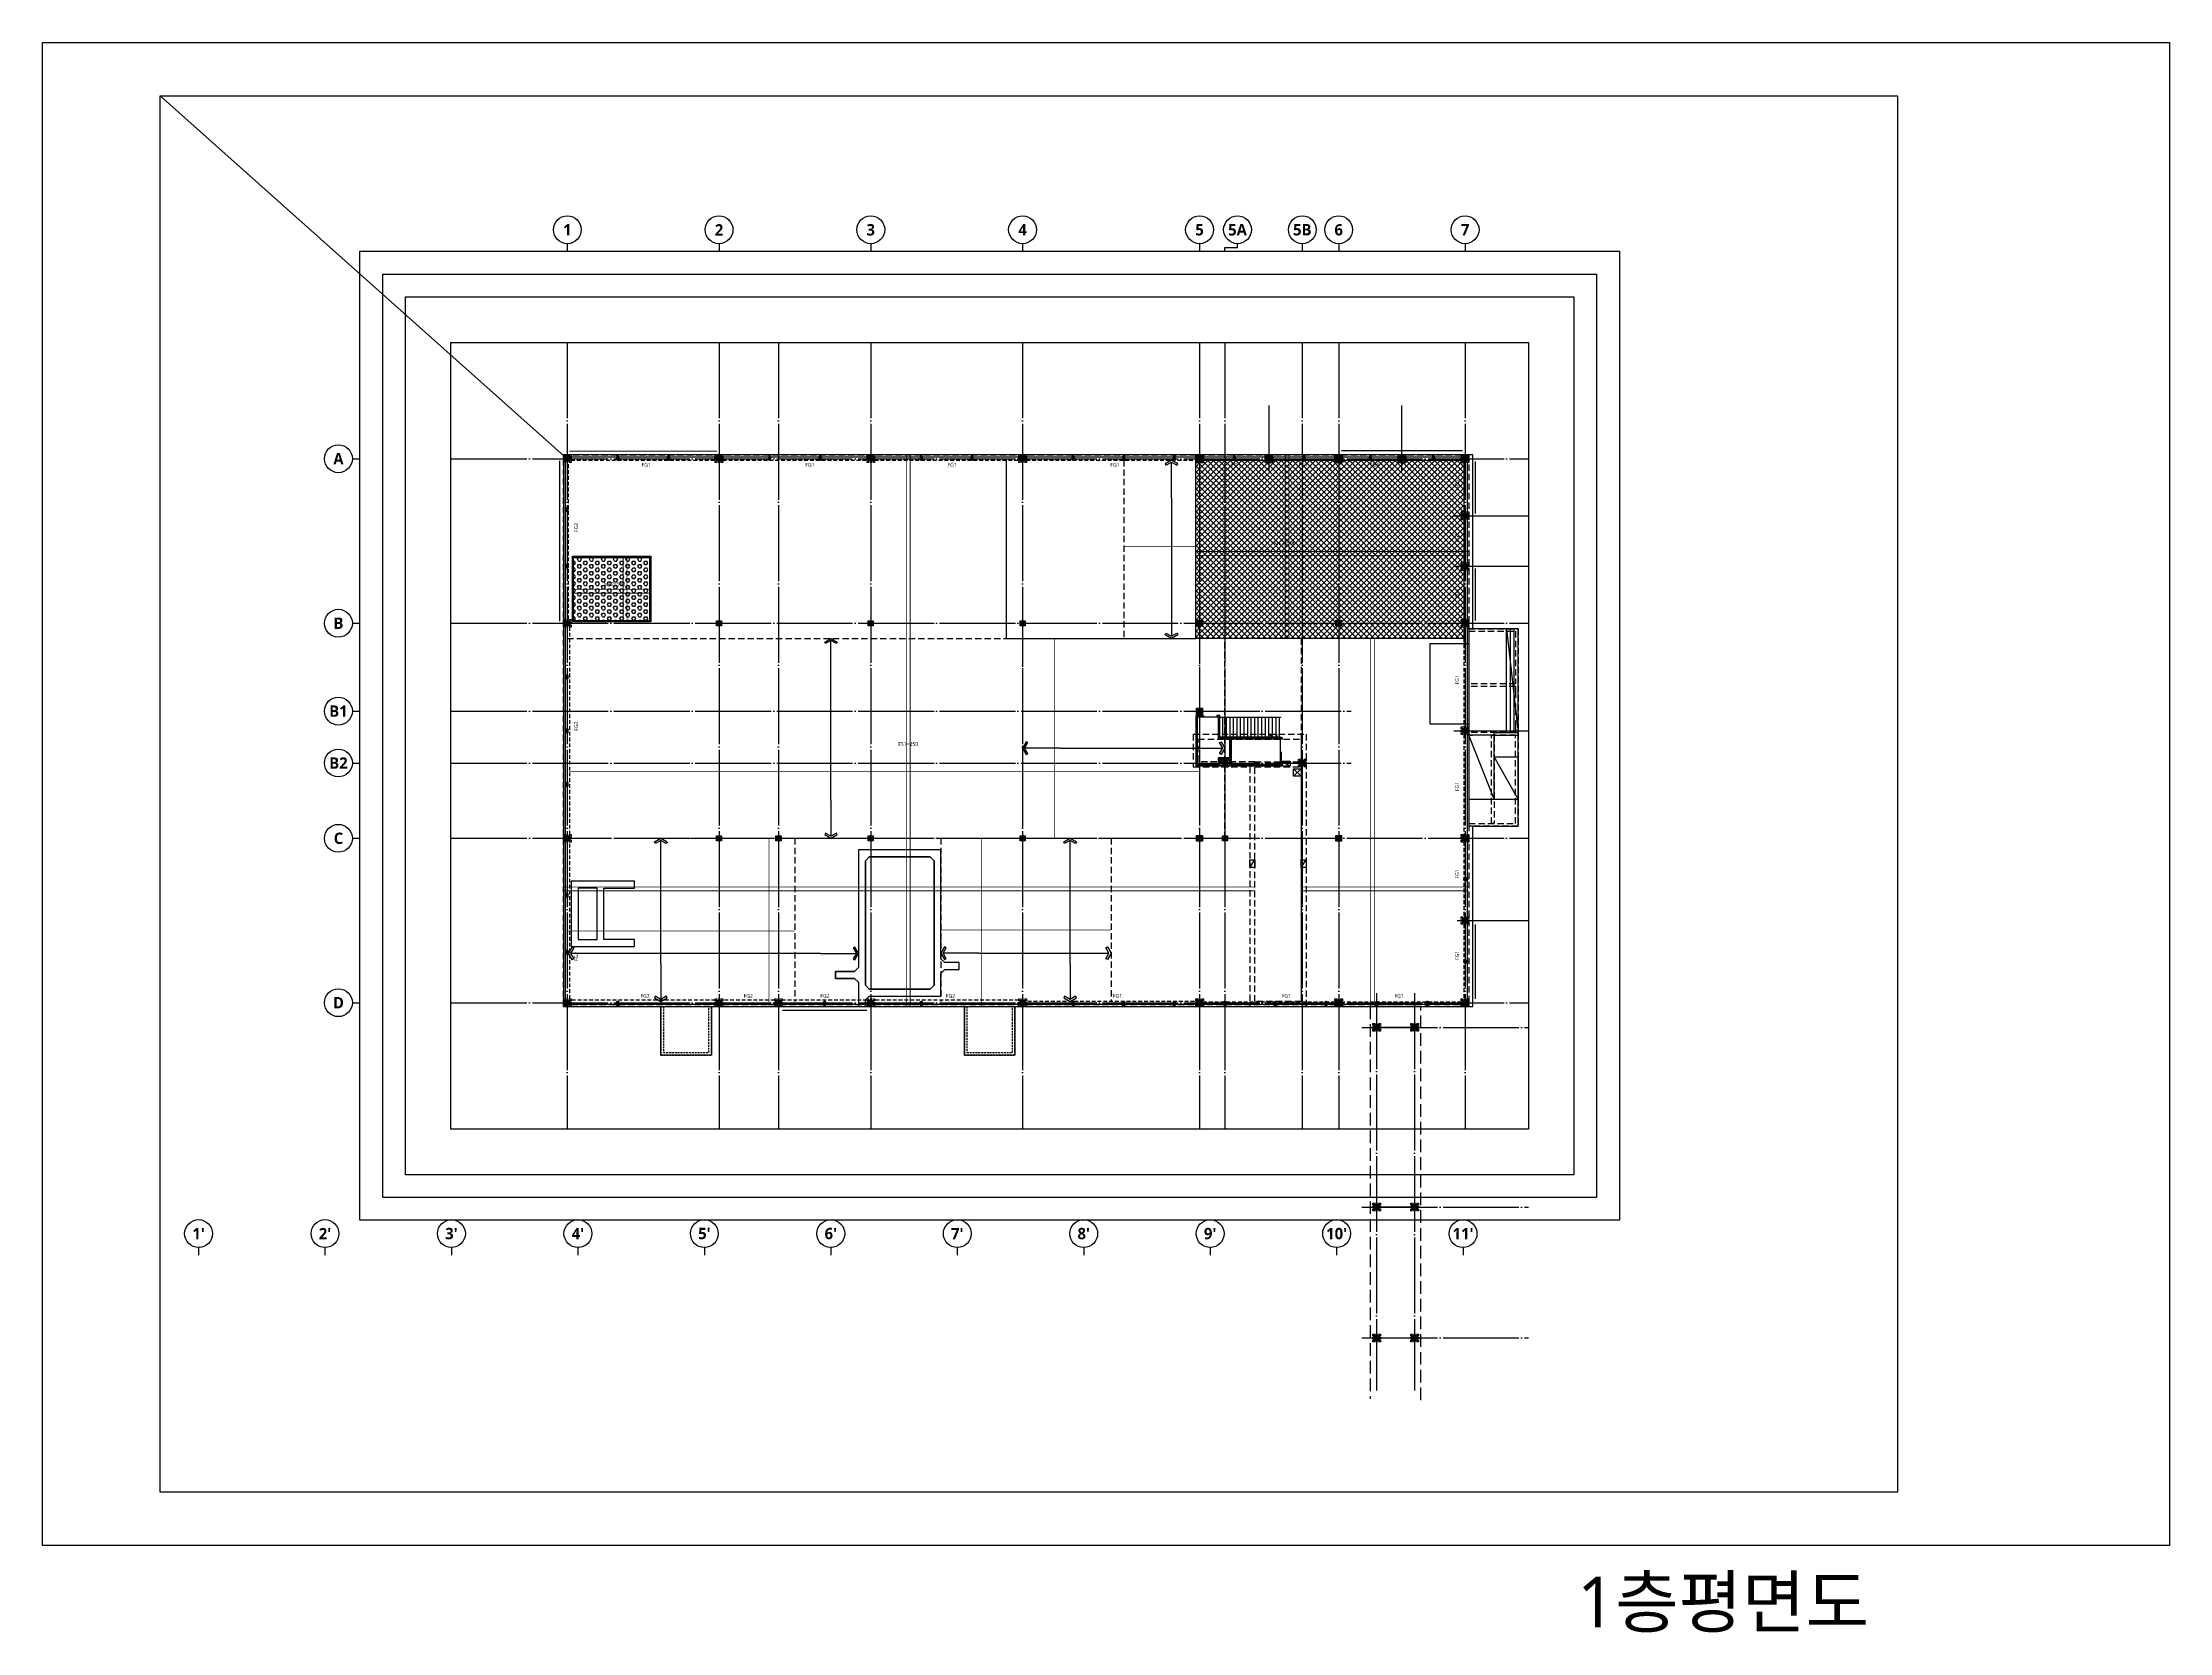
# Model space of a CAD drawing. Header units: millimetres. Extents: x -734060 to 504600, y -7739 to 118800.
# Drawn here: x 0 to 168200, y -6878 to 118800 of the extents above; entities that cross this region are included whole.
import ezdxf
from ezdxf.enums import TextEntityAlignment as Align
from ezdxf.lldxf.tags import DXFTag

# ---------------------------------------------------------------- set-up
doc = ezdxf.new("R2010")
doc.units = ezdxf.units.MM
doc.header["$LTSCALE"] = 200
for name, pattern in [('CEN-GAUN', [32.2, 30, -1, 0.2, -1]), ('CONTINOUS', [0]), ('DASH', [0.35, 0.25, -0.1]), ('H3', [3, 2, -1]), ('HID', [2.3, 1.5, -0.8]), ('HID1-GAUN', [2.25, 1.5, -0.75]), ('HID2-GAUN', [3.75, 2.5, -1.25]), ('HIDDEN', [0.375, 0.25, -0.125]), ('PHANTOM2', [1.25, 0.625, -0.125, 0.125, -0.125, 0.125, -0.125])]:
    doc.linetypes.add(name, pattern=pattern)
doc.layers.get('DEFPOINTS').update_dxf_attribs({"color": 137})
for name, color, linetype in [('0-S-col', 4, 'Continuous'), ('0-TEXT SLAB', 7, 'Continuous'), ('0-기초', 4, 'H3'), ('09GIRDER', 2, 'Continuous'), ('0EJ', 8, 'Continuous'), ('0바닥전기트렌치', 5, 'Continuous'), ('0배근라인', 4, 'HIDDEN'), ('5방수턱', 5, 'Continuous'), ('6SLAB', 6, 'Continuous'), ('AA-SSXM-STRS', 4, 'Continuous'), ('AA-SSXS', 6, 'Continuous'), ('CEN', 1, 'CEN-GAUN'), ('ETC', 8, 'Continuous'), ('G', 3, 'Continuous'), ('GYP. BOARD', 42, 'Continuous'), ('OPEN', 1, 'Continuous'), ('S-COL', 2, 'Continuous'), ('S-STG', 4, 'Continuous'), ('Slab Line', 7, 'Continuous'), ('STEEL BASE', 13, 'Continuous'), ('SYM-LEAD', 6, 'Continuous'), ('WAL', 3, 'Continuous'), ('WALL-D', 3, 'Continuous'), ('Z-하부구조체', 6, 'HIDDEN'), ('브레이싱', 8, 'Continuous')]:
    doc.layers.add(name, color=color, linetype=linetype)
for name, color, linetype, plot in [('0기존동 축열', 137, 'Continuous', False), ('STEEL-CK', 181, 'Continuous', False), ('TEMP', 171, 'Continuous', False)]:
    doc.layers.add(name, color=color, linetype=linetype, plot=plot)
doc.styles.get("Standard").update_dxf_attribs({"font": 'malgun.ttf'})
doc.styles.add('스타일1', font='malgun.ttf')
doc.styles.add('스타일2', font='malgunbd.ttf')
doc.styles.add('울릉도L', font='malgun.ttf')
tags = doc.linetypes.add('DH-HID2', pattern=[1.2, 0.8, -0.4]).pattern_tags.tags
tags[6:7] = [DXFTag(74, 4), DXFTag(75, 0), DXFTag(340, '0'), DXFTag(46, 1.0), DXFTag(50, 0.0), DXFTag(44, 0.0), DXFTag(45, 0.0)]
tags[4:5] = [DXFTag(74, 4), DXFTag(75, 0), DXFTag(340, '0'), DXFTag(46, 1.0), DXFTag(50, 0.0), DXFTag(44, 0.0), DXFTag(45, 0.0)]

# ---------------------------------------------------------------- blocks, each defined once
blk = doc.blocks.new('X-S-PDH')
at = {"layer": 'Z-하부구조체', "color": 251, "ltscale": 3}
for points in [[(-300, 300), (300, 300), (300, -300), (-300, -300)], [(11700, 300), (12300, 300), (12300, -300), (11700, -300)], [(23700, 300), (24300, 300), (24300, -300), (23700, -300)], [(35700, 300), (36300, 300), (36300, -300), (35700, -300)], [(49700, 300), (50300, 300), (50300, -300), (49700, -300)], [(55200, 300), (55800, 300), (55800, -300), (55200, -300)], [(60700, 300), (61300, 300), (61300, -300), (60700, -300)], [(65700, 300), (66300, 300), (66300, -300), (65700, -300)], [(70700, 300), (71300, 300), (71300, -300), (70700, -300)], [(70700, -4200), (71300, -4200), (71300, -4800), (70700, -4800)], [(70700, -8200), (71300, -8200), (71300, -8800), (70700, -8800)], [(-300, -12700), (300, -12700), (300, -13300), (-300, -13300)], [(70700, -12700), (71300, -12700), (71300, -13300), (70700, -13300)], [(70700, -21200), (71300, -21200), (71300, -21800), (70700, -21800)], [(51700, -23750), (52300, -23750), (52300, -24350), (51700, -24350)], [(57825, -23750), (58425, -23750), (58425, -24350), (57825, -24350)], [(-300, -29700), (300, -29700), (300, -30300), (-300, -30300)], [(70700, -29700), (71300, -29700), (71300, -30300), (70700, -30300)], [(70700, -36200), (71300, -36200), (71300, -36800), (70700, -36800)], [(-300, -42700), (300, -42700), (300, -43300), (-300, -43300)], [(11700, -42700), (12300, -42700), (12300, -43300), (11700, -43300)], [(16400, -42700), (17000, -42700), (17000, -43300), (16400, -43300)], [(23700, -42700), (24300, -42700), (24300, -43300), (23700, -43300)], [(35700, -42700), (36300, -42700), (36300, -43300), (35700, -43300)], [(49700, -42700), (50300, -42700), (50300, -43300), (49700, -43300)], [(60700, -42700), (61300, -42700), (61300, -43300), (60700, -43300)], [(70700, -42700), (71300, -42700), (71300, -43300), (70700, -43300)], [(63700, -44650), (64300, -44650), (64300, -45250), (63700, -45250)], [(66700, -44650), (67300, -44650), (67300, -45250), (66700, -45250)], [(63700, -58850), (64300, -58850), (64300, -59450), (63700, -59450)], [(66700, -58850), (67300, -58850), (67300, -59450), (66700, -59450)], [(63700, -69200), (64300, -69200), (64300, -69800), (63700, -69800)], [(66700, -69200), (67300, -69200), (67300, -69800), (66700, -69800)]]:
    blk.add_lwpolyline(points, close=True, dxfattribs=at)
blk = doc.blocks.new('DEF-AXIS')
blk.add_line((0, 600), (0, 0))
blk.add_circle((0, 1700), 1100)
at = {"style": '스타일2'}
blk.add_attdef('X', text='', height=900, dxfattribs=at).set_placement((0, 1700), align=Align.MIDDLE)
blk = doc.blocks.new('sheet-line')
at = {"layer": 'DEFPOINTS'}
blk.add_lwpolyline([(168200, -356400), (0, -356400), (0, -237600), (168200, -237600)], close=True, dxfattribs=at)
blk = doc.blocks.new('def-sym')
at = {"layer": 'DEFPOINTS'}
blk.add_lwpolyline([(52000, 16400), (52000, 16700), (53000, 16700), (53000, 17000)], dxfattribs=at)
blk.add_circle((53000, 18100), 1100, dxfattribs=at)
for p, values in [((0, 16400), {'X': '1'}), ((12000, 16400), {'X': '2'}), ((24000, 16400), {'X': '3'}), ((36000, 16400), {'X': '4'}), ((50000, 16400), {'X': '5'}), ((58125, 16400), {'X': '5B'}), ((61000, 16400), {'X': '6'}), ((71000, 16400), {'X': '7'})]:
    blk.add_blockref('DEF-AXIS', p, dxfattribs=at).add_auto_attribs(values)
ref = blk.add_blockref('DEF-AXIS', (-16400, 0), dxfattribs=dict(at, rotation=90))
ref.add_attrib('X', 'A', dxfattribs={"layer": '0', "height": 900, "style": '스타일2'}).set_placement((-18100, 0), align=Align.MIDDLE)
ref = blk.add_blockref('DEF-AXIS', (-16400, -13000), dxfattribs=dict(at, rotation=90))
ref.add_attrib('X', 'B', dxfattribs={"layer": '0', "height": 900, "style": '스타일2'}).set_placement((-18100, -13000), align=Align.MIDDLE)
ref = blk.add_blockref('DEF-AXIS', (-16400, -19950), dxfattribs=dict(at, rotation=90))
ref.add_attrib('X', 'B1', dxfattribs={"layer": '0', "height": 900, "style": '스타일2'}).set_placement((-18100, -19950), align=Align.MIDDLE)
ref = blk.add_blockref('DEF-AXIS', (-16400, -24050), dxfattribs=dict(at, rotation=90))
ref.add_attrib('X', 'B2', dxfattribs={"layer": '0', "height": 900, "style": '스타일2'}).set_placement((-18100, -24050), align=Align.MIDDLE)
ref = blk.add_blockref('DEF-AXIS', (-16400, -30000), dxfattribs=dict(at, rotation=90))
ref.add_attrib('X', 'C', dxfattribs={"layer": '0', "height": 900, "style": '스타일2'}).set_placement((-18100, -30000), align=Align.MIDDLE)
ref = blk.add_blockref('DEF-AXIS', (-16400, -43000), dxfattribs=dict(at, rotation=90))
ref.add_attrib('X', 'D', dxfattribs={"layer": '0', "height": 900, "style": '스타일2'}).set_placement((-18100, -43000), align=Align.MIDDLE)
at = {"layer": 'DEFPOINTS', "style": '스타일2'}
blk.add_text('5A', height=900, dxfattribs=at).set_placement((53000, 18100), align=Align.MIDDLE_CENTER)
blk = doc.blocks.new('S-SC13')
at = {"layer": '09GIRDER'}
blk.add_lwpolyline([(-150, -150), (-150, -135), (-23, -135, 0.4142136), (-5, -117), (-5, 117, 0.4142136), (-23, 135), (-150, 135), (-150, 150), (150, 150), (150, 135), (23, 135, 0.4142136), (5, 117), (5, -117, 0.4142136), (23, -135), (150, -135), (150, -150)], format="xyb", close=True, dxfattribs=at)
at = {"layer": 'DEFPOINTS'}
blk.add_line((-150, -150), (150, 150), dxfattribs=at)
blk.add_lwpolyline([(-150, 150), (150, 150), (150, -150), (-150, -150)], close=True, dxfattribs=at)
at = {"layer": 'STEEL BASE'}
for points in [[(-200, 200), (200, 200), (200, -200), (-200, -200)], [(-150, 6), (-5, 6), (-5, -6), (-150, -6)], [(5, 6), (150, 6), (150, -6), (5, -6)]]:
    blk.add_lwpolyline(points, close=True, dxfattribs=at)
for centre in [(-110, 70), (110, 70), (-110, -70), (110, -70)]:
    blk.add_circle(centre, 11, dxfattribs=at)
at = {"layer": 'DEFPOINTS', "style": '스타일1'}
blk.add_text('SC13', height=35, rotation=45, dxfattribs=at).set_placement((-109, -83))
blk.add_text('H-300X300X10X15', height=30, rotation=45, dxfattribs=at).set_placement((19, -23), align=Align.MIDDLE_CENTER)
blk = doc.blocks.new('S-SC12')
at = {"layer": '09GIRDER'}
blk.add_lwpolyline([(-150, -150), (-150, -135), (-23, -135, 0.4142136), (-5, -117), (-5, 117, 0.4142136), (-23, 135), (-150, 135), (-150, 150), (150, 150), (150, 135), (23, 135, 0.4142136), (5, 117), (5, -117, 0.4142136), (23, -135), (150, -135), (150, -150)], format="xyb", close=True, dxfattribs=at)
at = {"layer": 'DEFPOINTS'}
blk.add_line((-150, -150), (150, 150), dxfattribs=at)
blk.add_lwpolyline([(-150, 150), (150, 150), (150, -150), (-150, -150)], close=True, dxfattribs=at)
at = {"layer": 'STEEL BASE'}
for points in [[(-200, 200), (200, 200), (200, -200), (-200, -200)], [(-150, 6), (-5, 6), (-5, -6), (-150, -6)], [(5, 6), (150, 6), (150, -6), (5, -6)]]:
    blk.add_lwpolyline(points, close=True, dxfattribs=at)
for centre in [(-110, 70), (110, 70), (-110, -70), (110, -70)]:
    blk.add_circle(centre, 11, dxfattribs=at)
at = {"layer": 'DEFPOINTS', "style": '스타일1'}
blk.add_text('SC12', height=35, rotation=45, dxfattribs=at).set_placement((-109, -83))
blk.add_text('H-300X300X10X15', height=30, rotation=45, dxfattribs=at).set_placement((19, -23), align=Align.MIDDLE_CENTER)
blk = doc.blocks.new('S-SC3A')
at = {"layer": '09GIRDER'}
blk.add_lwpolyline([(-150, -150), (-150, -135), (-23, -135, 0.4142136), (-5, -117), (-5, 117, 0.4142136), (-23, 135), (-150, 135), (-150, 150), (150, 150), (150, 135), (23, 135, 0.4142136), (5, 117), (5, -117, 0.4142136), (23, -135), (150, -135), (150, -150)], format="xyb", close=True, dxfattribs=at)
at = {"layer": 'DEFPOINTS'}
blk.add_line((-150, -150), (150, 150), dxfattribs=at)
blk.add_lwpolyline([(-150, 150), (150, 150), (150, -150), (-150, -150)], close=True, dxfattribs=at)
at = {"layer": 'STEEL BASE'}
for points in [[(-200, 200), (200, 200), (200, -200), (-200, -200)], [(-150, 6), (-5, 6), (-5, -6), (-150, -6)], [(5, 6), (150, 6), (150, -6), (5, -6)]]:
    blk.add_lwpolyline(points, close=True, dxfattribs=at)
for centre in [(-110, 70), (110, 70), (-110, -70), (110, -70)]:
    blk.add_circle(centre, 11, dxfattribs=at)
at = {"layer": 'DEFPOINTS', "style": '스타일1'}
blk.add_text('H-300X300X10X15', height=35, rotation=45, dxfattribs=at).set_placement((19, -23), align=Align.MIDDLE_CENTER)
blk.add_text('SC3A', height=35, rotation=45, dxfattribs=at).set_placement((-109, -83))
blk = doc.blocks.new('S-SC3')
at = {"layer": '09GIRDER'}
blk.add_lwpolyline([(-200, -200), (-200, -179), (-28, -179, 0.4142136), (-6, -157), (-6, 157, 0.4142136), (-28, 179), (-200, 179), (-200, 200), (200, 200), (200, 179), (28, 179, 0.4142136), (6, 157), (6, -157, 0.4142136), (28, -179), (200, -179), (200, -200)], format="xyb", close=True, dxfattribs=at)
at = {"layer": 'DEFPOINTS'}
blk.add_line((-200, -200), (200, 200), dxfattribs=at)
blk.add_lwpolyline([(-200, 200), (200, 200), (200, -200), (-200, -200)], close=True, dxfattribs=at)
at = {"layer": 'STEEL BASE'}
for points in [[(-230, 230), (230, 230), (230, -230), (-230, -230)], [(-200, 10), (-6, 10), (-6, -10), (-200, -10)], [(6, 10), (200, 10), (200, -10), (6, -10)]]:
    blk.add_lwpolyline(points, close=True, dxfattribs=at)
for centre in [(-130, 94), (130, 94), (-130, -94), (130, -94)]:
    blk.add_circle(centre, 13.5, dxfattribs=at)
at = {"layer": 'DEFPOINTS', "style": '스타일1'}
for s, p in [('H-400X400X13X21', (43, -10)), ('SC3', (-44, 22))]:
    blk.add_text(s, height=35, rotation=45, dxfattribs=at).set_placement(p, align=Align.MIDDLE_CENTER)
blk = doc.blocks.new('S-SC21')
at = {"layer": '0-S-col'}
blk.add_lwpolyline([(-175, -175), (175, -175), (175, -156), (25, -156, -0.4142136), (6, -137), (6, 137, -0.4142136), (25, 156), (175, 156), (175, 175), (-175, 175), (-175, 156), (-25, 156, -0.4142136), (-6, 137), (-6, -137, -0.4142136), (-25, -156), (-175, -156)], format="xyb", close=True, dxfattribs=at)
at = {"layer": 'DEFPOINTS'}
blk.add_line((-175, -175), (175, 175), dxfattribs=at)
for points in [[(-200, 200), (200, 200), (200, -200), (-200, -200)], [(-175, 175), (175, 175), (175, -175), (-175, -175)]]:
    blk.add_lwpolyline(points, close=True, dxfattribs=at)
at = {"layer": 'STEEL BASE'}
for points in [[(-225, 225), (225, 225), (225, -225), (-225, -225)], [(-175, 9), (-6, 9), (-6, -10), (-175, -10)], [(6, 9), (175, 9), (175, -10), (6, -10)]]:
    blk.add_lwpolyline(points, close=True, dxfattribs=at)
for centre in [(-125, 83), (125, 83), (-125, -83), (125, -83)]:
    blk.add_circle(centre, 12, dxfattribs=at)
at = {"layer": 'DEFPOINTS', "style": '스타일1'}
for s, p in [('S-SC21', (-107, -94)), ('350X350X12X19', (-80, -143))]:
    blk.add_text(s, height=35, rotation=45, dxfattribs=at).set_placement(p)
blk = doc.blocks.new('S-SC2')
at = {"layer": '09GIRDER'}
blk.add_lwpolyline([(-200, -200), (-200, -179), (-28, -179, 0.4142136), (-6, -157), (-6, 157, 0.4142136), (-28, 179), (-200, 179), (-200, 200), (200, 200), (200, 179), (28, 179, 0.4142136), (6, 157), (6, -157, 0.4142136), (28, -179), (200, -179), (200, -200)], format="xyb", close=True, dxfattribs=at)
at = {"layer": 'DEFPOINTS'}
blk.add_line((-200, -200), (200, 200), dxfattribs=at)
blk.add_lwpolyline([(-200, 200), (200, 200), (200, -200), (-200, -200)], close=True, dxfattribs=at)
at = {"layer": 'STEEL BASE'}
for points in [[(-230, 230), (230, 230), (230, -230), (-230, -230)], [(-200, 10), (-6, 10), (-6, -10), (-200, -10)], [(6, 10), (200, 10), (200, -10), (6, -10)]]:
    blk.add_lwpolyline(points, close=True, dxfattribs=at)
for centre in [(-130, 94), (130, 94), (-130, -94), (130, -94)]:
    blk.add_circle(centre, 13.5, dxfattribs=at)
at = {"layer": 'DEFPOINTS', "style": '스타일1'}
for s, p in [('H-400X400X13X21', (43, -10)), ('SC2', (-44, 22))]:
    blk.add_text(s, height=35, rotation=45, dxfattribs=at).set_placement(p, align=Align.MIDDLE_CENTER)
blk = doc.blocks.new('S-SC11')
at = {"layer": '09GIRDER'}
blk.add_lwpolyline([(-150, -150), (-150, -135), (-23, -135, 0.4142136), (-5, -117), (-5, 117, 0.4142136), (-23, 135), (-150, 135), (-150, 150), (150, 150), (150, 135), (23, 135, 0.4142136), (5, 117), (5, -117, 0.4142136), (23, -135), (150, -135), (150, -150)], format="xyb", close=True, dxfattribs=at)
at = {"layer": 'DEFPOINTS'}
blk.add_line((-150, -150), (150, 150), dxfattribs=at)
blk.add_lwpolyline([(-150, 150), (150, 150), (150, -150), (-150, -150)], close=True, dxfattribs=at)
at = {"layer": 'STEEL BASE'}
for points in [[(-200, 200), (200, 200), (200, -200), (-200, -200)], [(-150, 6), (-5, 6), (-5, -6), (-150, -6)], [(5, 6), (150, 6), (150, -6), (5, -6)]]:
    blk.add_lwpolyline(points, close=True, dxfattribs=at)
for centre in [(-110, 70), (110, 70), (-110, -70), (110, -70)]:
    blk.add_circle(centre, 11, dxfattribs=at)
at = {"layer": 'DEFPOINTS', "style": '스타일1'}
blk.add_text('SC11', height=35, rotation=45, dxfattribs=at).set_placement((-109, -83))
blk.add_text('H-300X300X10X15', height=30, rotation=45, dxfattribs=at).set_placement((19, -23), align=Align.MIDDLE_CENTER)
blk = doc.blocks.new('S-SC1')
at = {"layer": '09GIRDER'}
blk.add_lwpolyline([(-200, -200), (-200, -179), (-28, -179, 0.4142136), (-6, -157), (-6, 157, 0.4142136), (-28, 179), (-200, 179), (-200, 200), (200, 200), (200, 179), (28, 179, 0.4142136), (6, 157), (6, -157, 0.4142136), (28, -179), (200, -179), (200, -200)], format="xyb", close=True, dxfattribs=at)
at = {"layer": 'DEFPOINTS'}
blk.add_line((-200, -200), (200, 200), dxfattribs=at)
blk.add_lwpolyline([(-200, 200), (200, 200), (200, -200), (-200, -200)], close=True, dxfattribs=at)
at = {"layer": 'STEEL BASE'}
for points in [[(-230, 230), (230, 230), (230, -230), (-230, -230)], [(-200, 10), (-6, 10), (-6, -10), (-200, -10)], [(6, 10), (200, 10), (200, -10), (6, -10)]]:
    blk.add_lwpolyline(points, close=True, dxfattribs=at)
for centre in [(-130, 94), (130, 94), (-130, -94), (130, -94)]:
    blk.add_circle(centre, 13.5, dxfattribs=at)
at = {"layer": 'DEFPOINTS', "style": '스타일1'}
for s, p in [('H-400X400X13X21', (43, -10)), ('SC1', (-44, 22))]:
    blk.add_text(s, height=35, rotation=45, dxfattribs=at).set_placement(p, align=Align.MIDDLE_CENTER)
blk = doc.blocks.new('S-SSC1')
at = {"layer": '09GIRDER'}
blk.add_lwpolyline([(-150, -150), (-150, -135), (-23, -135, 0.4142136), (-5, -117), (-5, 117, 0.4142136), (-23, 135), (-150, 135), (-150, 150), (150, 150), (150, 135), (23, 135, 0.4142136), (5, 117), (5, -117, 0.4142136), (23, -135), (150, -135), (150, -150)], format="xyb", close=True, dxfattribs=at)
at = {"layer": 'DEFPOINTS'}
blk.add_line((-150, -150), (150, 150), dxfattribs=at)
blk.add_lwpolyline([(-150, 150), (150, 150), (150, -150), (-150, -150)], close=True, dxfattribs=at)
at = {"layer": 'STEEL BASE'}
for points in [[(-200, 200), (200, 200), (200, -200), (-200, -200)], [(-150, 6), (-5, 6), (-5, -6), (-150, -6)], [(5, 6), (150, 6), (150, -6), (5, -6)]]:
    blk.add_lwpolyline(points, close=True, dxfattribs=at)
for centre in [(-110, 70), (110, 70), (-110, -70), (110, -70)]:
    blk.add_circle(centre, 11, dxfattribs=at)
at = {"layer": 'DEFPOINTS', "style": '스타일1'}
blk.add_text('SSC1', height=35, rotation=45, dxfattribs=at).set_placement((-109, -83))
blk.add_text('H-300X300X10X15', height=30, rotation=45, dxfattribs=at).set_placement((19, -23), align=Align.MIDDLE_CENTER)
blk = doc.blocks.new('S-SC11A')
at = {"layer": '09GIRDER'}
blk.add_lwpolyline([(-150, -150), (-150, -135), (-23, -135, 0.4142136), (-5, -117), (-5, 117, 0.4142136), (-23, 135), (-150, 135), (-150, 150), (150, 150), (150, 135), (23, 135, 0.4142136), (5, 117), (5, -117, 0.4142136), (23, -135), (150, -135), (150, -150)], format="xyb", close=True, dxfattribs=at)
at = {"layer": 'DEFPOINTS'}
blk.add_line((-150, -150), (150, 150), dxfattribs=at)
blk.add_lwpolyline([(-150, 150), (150, 150), (150, -150), (-150, -150)], close=True, dxfattribs=at)
at = {"layer": 'STEEL BASE'}
for points in [[(-200, 200), (200, 200), (200, -200), (-200, -200)], [(-150, 6), (-5, 6), (-5, -6), (-150, -6)], [(5, 6), (150, 6), (150, -6), (5, -6)]]:
    blk.add_lwpolyline(points, close=True, dxfattribs=at)
for centre in [(-110, 70), (110, 70), (-110, -70), (110, -70)]:
    blk.add_circle(centre, 11, dxfattribs=at)
at = {"layer": 'DEFPOINTS', "style": '스타일1'}
blk.add_text('SC11A', height=35, rotation=45, dxfattribs=at).set_placement((-109, -83))
blk.add_text('H-300X300X10X15', height=30, rotation=45, dxfattribs=at).set_placement((19, -23), align=Align.MIDDLE_CENTER)
blk = doc.blocks.new('S-WC1')
at = {"layer": 'DEFPOINTS'}
for p, q in [((110, 0), (-110, 0)), ((0, 205), (0, -199))]:
    blk.add_line(p, q, dxfattribs=at)
at = {"layer": 'STEEL BASE'}
blk.add_lwpolyline([(100, 130), (-100, 130), (-100, -130), (100, -130)], close=True, dxfattribs=at)
for centre in [(-50, 0), (50, 0)]:
    blk.add_circle(centre, 12, dxfattribs=at)
at = {"layer": 'WAL'}
blk.add_lwpolyline([(50, -100), (50, -91), (16, -91, -0.4142136), (3, -78), (3, 78, -0.4142136), (16, 91), (50, 91), (50, 100), (-50, 100), (-50, 91), (-16, 91, -0.4142136), (-3, 78), (-3, -78, -0.4142136), (-16, -91), (-50, -91), (-50, -100)], format="xyb", close=True, dxfattribs=at)
at = {"layer": 'TEMP', "style": '스타일1'}
blk.add_text('WC1', height=35, rotation=90, dxfattribs=at).set_placement((-60, 26))
blk = doc.blocks.new('S-SC2A')
at = {"layer": '09GIRDER'}
blk.add_lwpolyline([(-202, -203), (-202, -179), (-30, -179, 0.4142136), (-8, -157), (-8, 157, 0.4142136), (-30, 179), (-202, 179), (-202, 203), (202, 203), (202, 179), (30, 179, 0.4142136), (8, 157), (8, -157, 0.4142136), (30, -179), (202, -179), (202, -203)], format="xyb", close=True, dxfattribs=at)
at = {"layer": 'DEFPOINTS'}
blk.add_line((-202, -203), (202, 203), dxfattribs=at)
blk.add_lwpolyline([(-202, 203), (202, 203), (202, -203), (-202, -203)], close=True, dxfattribs=at)
at = {"layer": 'STEEL BASE'}
for points in [[(-230, 230), (230, 230), (230, -230), (-230, -230)], [(-202, 10), (-8, 10), (-8, -10), (-202, -10)], [(8, 10), (202, 10), (202, -10), (8, -10)]]:
    blk.add_lwpolyline(points, close=True, dxfattribs=at)
for centre in [(-130, 94), (130, 94), (-130, -94), (130, -94)]:
    blk.add_circle(centre, 13.5, dxfattribs=at)
at = {"layer": 'DEFPOINTS', "style": '스타일1'}
for s, p in [('H-406X403X16X24', (16, -33)), ('SC2A', (-44, 22))]:
    blk.add_text(s, height=35, rotation=45, dxfattribs=at).set_placement(p, align=Align.MIDDLE_CENTER)
blk = doc.blocks.new('S-SC12A')
at = {"layer": '09GIRDER'}
blk.add_lwpolyline([(-150, -150), (-150, -135), (-23, -135, 0.4142136), (-5, -117), (-5, 117, 0.4142136), (-23, 135), (-150, 135), (-150, 150), (150, 150), (150, 135), (23, 135, 0.4142136), (5, 117), (5, -117, 0.4142136), (23, -135), (150, -135), (150, -150)], format="xyb", close=True, dxfattribs=at)
at = {"layer": 'DEFPOINTS'}
blk.add_line((-150, -150), (150, 150), dxfattribs=at)
blk.add_lwpolyline([(-150, 150), (150, 150), (150, -150), (-150, -150)], close=True, dxfattribs=at)
at = {"layer": 'STEEL BASE'}
for points in [[(-200, 200), (200, 200), (200, -200), (-200, -200)], [(-150, 6), (-5, 6), (-5, -6), (-150, -6)], [(5, 6), (150, 6), (150, -6), (5, -6)]]:
    blk.add_lwpolyline(points, close=True, dxfattribs=at)
for centre in [(-110, 70), (110, 70), (-110, -70), (110, -70)]:
    blk.add_circle(centre, 11, dxfattribs=at)
at = {"layer": 'DEFPOINTS', "style": '스타일1'}
blk.add_text('SC12A', height=35, rotation=45, dxfattribs=at).set_placement((-109, -83))
blk.add_text('H-300X300X10X15', height=30, rotation=45, dxfattribs=at).set_placement((19, -23), align=Align.MIDDLE_CENTER)
blk = doc.blocks.new('S-SC2B')
at = {"layer": '09GIRDER'}
blk.add_lwpolyline([(-150, -150), (-150, -135), (-23, -135, 0.4142136), (-5, -117), (-5, 117, 0.4142136), (-23, 135), (-150, 135), (-150, 150), (150, 150), (150, 135), (23, 135, 0.4142136), (5, 117), (5, -117, 0.4142136), (23, -135), (150, -135), (150, -150)], format="xyb", close=True, dxfattribs=at)
at = {"layer": 'DEFPOINTS'}
blk.add_line((-150, -150), (150, 150), dxfattribs=at)
blk.add_lwpolyline([(-150, 150), (150, 150), (150, -150), (-150, -150)], close=True, dxfattribs=at)
at = {"layer": 'STEEL BASE'}
for points in [[(-200, 200), (200, 200), (200, -200), (-200, -200)], [(-150, 6), (-5, 6), (-5, -6), (-150, -6)], [(5, 6), (150, 6), (150, -6), (5, -6)]]:
    blk.add_lwpolyline(points, close=True, dxfattribs=at)
for centre in [(-110, 70), (110, 70), (-110, -70), (110, -70)]:
    blk.add_circle(centre, 11, dxfattribs=at)
at = {"layer": 'DEFPOINTS', "style": '스타일1'}
blk.add_text('H-300X300X10X15', height=35, rotation=45, dxfattribs=at).set_placement((19, -23), align=Align.MIDDLE_CENTER)
blk.add_text('SC2B', height=35, rotation=45, dxfattribs=at).set_placement((-109, -83))
blk = doc.blocks.new('S-SC1A')
at = {"layer": '09GIRDER'}
blk.add_lwpolyline([(-202, -179), (-31, -179, 0.4142136), (-9, -157), (-9, 157, 0.4142136), (-31, 179), (-202, 179), (-202, 207), (202, 207), (202, 179), (31, 179, 0.4142136), (9, 157), (9, -157, 0.4142136), (31, -179), (202, -179), (202, -207), (-202, -207)], format="xyb", close=True, dxfattribs=at)
at = {"layer": 'DEFPOINTS'}
blk.add_line((-200, -200), (200, 200), dxfattribs=at)
blk.add_lwpolyline([(-202, 207), (202, 207), (202, -207), (-202, -207)], close=True, dxfattribs=at)
at = {"layer": 'STEEL BASE'}
for points in [[(-230, 230), (230, 230), (230, -230), (-230, -230)], [(-202, 10), (-9, 10), (-9, -10), (-202, -10)], [(9, 10), (202, 10), (202, -10), (9, -10)]]:
    blk.add_lwpolyline(points, close=True, dxfattribs=at)
for centre in [(-130, 94), (130, 94), (-130, -94), (130, -94)]:
    blk.add_circle(centre, 13.5, dxfattribs=at)
at = {"layer": 'DEFPOINTS', "style": '스타일1'}
for s, p in [('H-414X405X18X28', (21, -17)), ('SC1A', (-44, 22))]:
    blk.add_text(s, height=35, rotation=45, dxfattribs=at).set_placement(p, align=Align.MIDDLE_CENTER)
blk = doc.blocks.new('S-SC12B')
at = {"layer": '09GIRDER'}
blk.add_lwpolyline([(-150, -150), (-150, -135), (-23, -135, 0.4142136), (-5, -117), (-5, 117, 0.4142136), (-23, 135), (-150, 135), (-150, 150), (150, 150), (150, 135), (23, 135, 0.4142136), (5, 117), (5, -117, 0.4142136), (23, -135), (150, -135), (150, -150)], format="xyb", close=True, dxfattribs=at)
at = {"layer": 'DEFPOINTS'}
blk.add_line((-150, -150), (150, 150), dxfattribs=at)
blk.add_lwpolyline([(-150, 150), (150, 150), (150, -150), (-150, -150)], close=True, dxfattribs=at)
at = {"layer": 'STEEL BASE'}
for points in [[(-200, 200), (200, 200), (200, -200), (-200, -200)], [(-150, 6), (-5, 6), (-5, -6), (-150, -6)], [(5, 6), (150, 6), (150, -6), (5, -6)]]:
    blk.add_lwpolyline(points, close=True, dxfattribs=at)
for centre in [(-110, 70), (110, 70), (-110, -70), (110, -70)]:
    blk.add_circle(centre, 11, dxfattribs=at)
at = {"layer": 'DEFPOINTS', "style": '스타일1'}
blk.add_text('SC12B', height=35, rotation=45, dxfattribs=at).set_placement((-109, -83))
blk.add_text('H-300X300X10X15', height=30, rotation=45, dxfattribs=at).set_placement((19, -23), align=Align.MIDDLE_CENTER)
blk = doc.blocks.new('*U49')
for p, q in [((59, 185), (0, 185)), ((59, 9), (0, 9)), ((72, 172), (72, 22)), ((78, 172), (78, 22)), ((91, 185), (150, 185)), ((91, 9), (150, 9))]:
    blk.add_line(p, q)
for points in [[(150, 185), (150, 194), (0, 194), (0, 185)], [(0, 9), (0, 0), (150, 0), (150, 9)]]:
    blk.add_lwpolyline(points)
for centre, start, end in [((59, 172), 0, 90), ((59, 22), 270, 0), ((91, 172), 90, 180), ((91, 22), 180, 270)]:
    blk.add_arc(centre, 13, start, end)
blk = doc.blocks.new('S-WC2')
at = {"layer": 'DEFPOINTS'}
for p, q in [((140, 0), (-140, 0)), ((0, 130), (0, -130))]:
    blk.add_line(p, q, dxfattribs=at)
at = {"layer": 'STEEL BASE'}
blk.add_lwpolyline([(130, 130), (-130, 130), (-130, -130), (130, -130)], close=True, dxfattribs=at)
for centre in [(-80, 0), (80, 0)]:
    blk.add_circle(centre, 12, dxfattribs=at)
at = {"layer": 'WAL', "rotation": 180}
blk.add_blockref('*U49', (75, 97), dxfattribs=at)
at = {"layer": 'TEMP', "style": '스타일1'}
blk.add_text('WC2', height=35, rotation=90, dxfattribs=at).set_placement((-89, 17))
blk = doc.blocks.new('x-stu-1Fcol')
at = {"layer": 'CEN', "linetype": 'CONTINOUS'}
for p, q in [((55500, 147), (55500, -153)), ((52000, -19870), (52000, -30430)), ((70853, -36500), (71153, -36500))]:
    blk.add_line(p, q, dxfattribs=at)
at = {"rotation": 270}
for name, p in [('S-SC13', (0, 0)), ('S-SC12B', (12000, 0)), ('S-WC2', (-53, -4000)), ('S-SC3A', (71000, -4500)), ('S-WC2', (-53, -8500)), ('S-SC3A', (71000, -8500)), ('S-SC13', (0, -13000)), ('S-SC3', (71000, -13000)), ('S-WC2', (-53, -17250)), ('S-WC2', (-53, -21500)), ('S-SC3A', (71000, -21500)), ('S-WC2', (-53, -25750)), ('S-SC3', (71000, -30000)), ('S-WC1', (71050, -33250)), ('S-WC2', (-53, -34500)), ('S-SC3A', (71000, -36500)), ('S-WC2', (-53, -39000)), ('S-WC1', (71050, -39750))]:
    blk.add_blockref(name, p, dxfattribs=at)
for name, p in [('S-WC1', (4000, 50)), ('S-WC1', (8000, 50)), ('S-WC1', (16000, 50)), ('S-WC1', (20000, 50)), ('S-SC12', (24000, 0)), ('S-WC1', (28000, 50)), ('S-WC1', (32000, 50)), ('S-SC12', (36000, 0)), ('S-WC1', (40000, 50)), ('S-WC1', (44000, 50)), ('S-WC1', (48000, 50)), ('S-SC2', (50000, 0)), ('S-WC1', (52750, 50)), ('S-SC2B', (55500, 0)), ('S-WC1', (58250, 50)), ('S-SC2A', (61000, 0)), ('S-WC1', (63500, 50)), ('S-SC2B', (66000, 0)), ('S-WC1', (68500, 50)), ('S-SC3', (71000, 0)), ('S-SC11', (24000, -13000)), ('S-SC11', (36000, -13000)), ('S-SC1', (50000, -13000)), ('S-SC1A', (61000, -13000)), ('S-SC1', (50000, -19950)), ('S-SSC1', (52000, -24050)), ('S-SC1', (58125, -24050)), ('S-SC13', (0, -30000)), ('S-SC11A', (12000, -30000)), ('S-SC11A', (16700, -30000)), ('S-SC11', (24000, -30000)), ('S-SC11', (36000, -30000)), ('S-SC1', (50000, -30000)), ('S-SSC1', (52000, -30000)), ('S-SC1', (61000, -30000)), ('S-SC13', (0, -43000)), ('S-WC1', (4000, -43050)), ('S-SC12A', (12000, -43000)), ('S-SC12B', (16700, -43000)), ('S-WC1', (20350, -43050)), ('S-WC1', (28000, -43050)), ('S-SC12', (36000, -43000)), ('S-WC1', (40000, -43050)), ('S-WC1', (44000, -43050)), ('S-WC1', (48000, -43050)), ('S-SC2', (50000, -43000)), ('S-WC1', (52000, -43050)), ('S-WC1', (56000, -43050)), ('S-WC1', (60000, -43050)), ('S-SC2', (61000, -43000)), ('S-WC1', (64000, -43050)), ('S-WC1', (68000, -43050)), ('S-SC3', (71000, -43000)), ('S-SC21', (64000, -44950)), ('S-SC21', (67000, -44950)), ('S-SC21', (64000, -59150)), ('S-SC21', (67000, -59150)), ('S-SC21', (64000, -69500)), ('S-SC21', (67000, -69500))]:
    blk.add_blockref(name, p)
at = {"layer": 'STEEL-CK', "rotation": 270}
blk.add_blockref('S-SC11A', (12000, -13000), dxfattribs=at)
at = {"layer": 'STEEL-CK'}
blk.add_blockref('S-SC12B', (24000, -43000), dxfattribs=at)
blk = doc.blocks.new('*U54')
at = {"layer": 'SYM-LEAD'}
for q in [(35506, 67814), (50977, 67814)]:
    blk.add_line((48142, 67814), q, dxfattribs=at)
for points in [[(35754, 68243), (35506, 67814), (35754, 67385), (35630, 67314), (35342, 67814), (35630, 68314)], [(50729, 68243), (50977, 67814), (50729, 67385), (50853, 67314), (51142, 67814), (50853, 68314)]]:
    blk.add_lwpolyline(points, close=True, dxfattribs=at)
blk = doc.blocks.new('*U55')
at = {"layer": 'SYM-LEAD'}
for q in [(38406, 67814), (50977, 67814)]:
    blk.add_line((48142, 67814), q, dxfattribs=at)
for points in [[(38654, 68243), (38406, 67814), (38654, 67385), (38530, 67314), (38242, 67814), (38530, 68314)], [(50729, 68243), (50977, 67814), (50729, 67385), (50853, 67314), (51142, 67814), (50853, 68314)]]:
    blk.add_lwpolyline(points, close=True, dxfattribs=at)
blk = doc.blocks.new('*U56')
at = {"layer": 'SYM-LEAD'}
for q in [(37856, 67814), (50977, 67814)]:
    blk.add_line((48142, 67814), q, dxfattribs=at)
for points in [[(38104, 68243), (37856, 67814), (38104, 67385), (37980, 67314), (37692, 67814), (37980, 68314)], [(50729, 68243), (50977, 67814), (50729, 67385), (50853, 67314), (51142, 67814), (50853, 68314)]]:
    blk.add_lwpolyline(points, close=True, dxfattribs=at)
blk = doc.blocks.new('*U57')
at = {"layer": 'SYM-LEAD'}
for q in [(35306, 67814), (50977, 67814)]:
    blk.add_line((48142, 67814), q, dxfattribs=at)
for points in [[(35554, 68243), (35306, 67814), (35554, 67385), (35430, 67314), (35142, 67814), (35430, 68314)], [(50729, 68243), (50977, 67814), (50729, 67385), (50853, 67314), (51142, 67814), (50853, 68314)]]:
    blk.add_lwpolyline(points, close=True, dxfattribs=at)
blk = doc.blocks.new('*U58')
at = {"layer": 'SYM-LEAD'}
for q in [(37206, 67814), (50977, 67814)]:
    blk.add_line((48142, 67814), q, dxfattribs=at)
for points in [[(37454, 68243), (37206, 67814), (37454, 67385), (37330, 67314), (37042, 67814), (37330, 68314)], [(50729, 68243), (50977, 67814), (50729, 67385), (50853, 67314), (51142, 67814), (50853, 68314)]]:
    blk.add_lwpolyline(points, close=True, dxfattribs=at)
blk = doc.blocks.new('*U59')
at = {"layer": 'SYM-LEAD'}
for q in [(28381, 67814), (50977, 67814)]:
    blk.add_line((48142, 67814), q, dxfattribs=at)
for points in [[(28629, 68243), (28381, 67814), (28629, 67385), (28505, 67314), (28217, 67814), (28505, 68314)], [(50729, 68243), (50977, 67814), (50729, 67385), (50853, 67314), (51142, 67814), (50853, 68314)]]:
    blk.add_lwpolyline(points, close=True, dxfattribs=at)
blk = doc.blocks.new('GB-1B-B1')
at = {"layer": 'DEFPOINTS'}
blk.add_line((0, 0), (400, 600), dxfattribs=at)
blk.add_lwpolyline([(0, 600), (400, 600), (400, 0), (0, 0)], close=True, dxfattribs=at)
at = {"layer": 'TEMP', "style": '스타일1'}
blk.add_text('B1:400X600', height=35, rotation=90, dxfattribs=at).set_placement((64, 289))
blk = doc.blocks.new('GB-1B-WB1')
at = {"layer": 'DEFPOINTS'}
blk.add_line((0, 0), (400, 600), dxfattribs=at)
blk.add_lwpolyline([(0, 600), (400, 600), (400, 0), (0, 0)], close=True, dxfattribs=at)
at = {"layer": 'TEMP', "style": '스타일1'}
blk.add_text('WG1:400X600', height=35, rotation=90, dxfattribs=at).set_placement((64, 240))

msp = doc.modelspace()

# ---------------------------------------------------------------- hatches: boundary and pattern name
at = {"layer": '0-기초', "linetype": 'CONTINOUS', "ltscale": 3}
h = msp.add_hatch(dxfattribs=at)
h.set_pattern_fill('ANSI37', color=252, scale=100)
h.set_pattern_definition([(45, (336400, 0), (-224.5064, 224.5064), []), (135, (336400, 0), (-224.5064, -224.5064), [])])
h.paths.add_polyline_path([(112200, 73200), (112400, 73200), (112400, 77100), (112200, 77100), (112200, 77700), (112400, 77700), (112400, 81100), (112200, 81100), (112200, 81700), (112400, 81700), (112400, 85800), (107800, 85800), (107800, 85600), (107200, 85600), (107200, 85800), (102800, 85800), (102800, 85600), (102200, 85600), (102200, 85800), (97300, 85800), (97300, 85600), (96700, 85600), (96700, 85800), (91800, 85800), (91800, 85600), (91200, 85600), (91200, 71700), (112400, 71700), (112400, 72600), (112200, 72600)])
h = msp.add_hatch(dxfattribs=at)
h.set_pattern_fill('HEX', color=252, scale=50)
h.paths.add_polyline_path([(42000.33, 78100), (42000.33, 73100), (48000.33, 73100), (48000.33, 78100)])
at = {"layer": '5방수턱'}
h = msp.add_hatch(dxfattribs=at)
h.set_pattern_fill('ZIGZAG', color=251, scale=20)
h.set_pattern_definition([(0, (0, 0), (63.5, 63.5), [63.5, -63.5]), (90, (63.5, 0), (-63.5, 63.5), [63.5, -63.5])])
h.paths.add_polyline_path([(92873.4, 65600), (92873.4, 65500), (93000, 65500), (93000, 63750), (93900, 63750), (93900, 62250), (93000, 62250), (93000, 61725), (91300, 61725), (91300, 65500), (91800, 65500), (91800, 65600), (91200, 65600), (91200, 61625), (93100, 61625), (93100, 62150), (93900, 62150), (93900, 61625), (97979.318, 61625), (97979.318, 62700), (97880, 62700), (97880, 61725), (94000, 61725), (94000, 63750), (98060, 63750), (98060, 63850), (93100, 63850), (93100, 65600)])

# ---------------------------------------------------------------- linework, layer by layer
msp.add_lwpolyline([(112400, 81700), (112200, 81700), (112200, 81100), (112400, 81100)])
at = {"layer": '0-TEXT SLAB', "const_width": 60}
for points in [[(68310.9, 42650), (68310.9, 86150)], [(98267.124, 71700), (98267.124, 86150)], [(45916.78, 73100), (45916.78, 78100)], [(112750, 78568.688), (91200, 78568.688)], [(48000.33, 75573.09), (42000.33, 75573.09)], [(105025.41, 42650), (105025.41, 71700)], [(105025.41, 42650), (105025.41, 71700)], [(95875, 52046.479), (41250, 52046.479)], [(112750, 52046.479), (99525, 52046.479)], [(112750, 52046.479), (99525, 52046.479)]]:
    msp.add_lwpolyline(points, dxfattribs=at)
at = {"layer": '0-TEXT SLAB', "linetype": 'HID', "ltscale": 3, "const_width": 60}
for points in [[(68610.9, 42650), (68610.9, 86150)], [(98567.124, 71700), (98567.124, 86150)], [(46216.78, 73100), (46216.78, 78100)], [(91200, 78984.397), (85500, 78984.397)], [(112750, 78268.688), (91200, 78268.688)], [(48000.33, 75273.09), (42000.33, 75273.09)], [(80021.222, 55900), (80021.222, 71700)], [(105325.41, 42650), (105325.41, 71700)], [(105325.41, 42650), (105325.41, 71700)], [(91500, 61158.484), (41650, 61158.484)], [(57458.098, 42650), (57458.098, 55900)], [(74269.797, 42650), (74269.797, 55900)], [(95875, 51746.479), (41250, 51746.479)], [(112750, 51746.479), (99525, 51746.479)], [(112750, 51746.479), (99525, 51746.479)], [(59500, 48563.878), (41500, 48563.878)], [(84500, 48653.907), (71050, 48653.907)]]:
    msp.add_lwpolyline(points, dxfattribs=at)
at = {"layer": '0-기초', "color": 4, "linetype": 'DH-HID2', "ltscale": 3}
for points in [[(41900.33, 78200), (48100.33, 78200), (48100.33, 73000), (41900.33, 73000)], [(42000.33, 78100), (48000.33, 78100), (48000.33, 73100), (42000.33, 73100)]]:
    msp.add_lwpolyline(points, close=True, dxfattribs=at)
at = {"layer": '0EJ'}
for points in [[(41900, 78200), (48100, 78200), (48100, 73000), (41900, 73000)], [(42000, 78100), (48000, 78100), (48000, 73100), (42000, 73100)]]:
    msp.add_lwpolyline(points, close=True, dxfattribs=at)
at = {"layer": '0바닥전기트렌치'}
for p, q in [((64525, 54975), (64525, 45681.833)), ((71050, 54975), (64525, 54975)), ((65381.833, 54425), (65075, 54118.167)), ((65075, 54118.167), (65075, 44281.833)), ((70193.167, 54425), (65381.833, 54425)), ((70500, 54118.167), (70193.167, 54425)), ((70500, 44281.833), (70500, 54118.167)), ((71050, 46381.833), (71050, 54975)), ((64525, 45681.833), (64218.167, 45375)), ((71356.833, 46075), (71050, 46381.833)), ((71050, 45218.167), (71356.833, 45525)), ((72500, 46075), (71356.833, 46075)), ((71356.833, 45525), (72500, 45525)), ((72500, 45525), (72500, 46075)), ((62700, 44825), (62700, 45375)), ((62700, 45375), (64218.167, 45375)), ((64218.167, 44825), (62700, 44825)), ((64525, 44518.167), (64218.167, 44825)), ((64525, 44518.167), (64525, 42600)), ((65075, 44281.833), (65381.833, 43975)), ((65381.833, 43975), (70193.167, 43975)), ((70193.167, 43975), (70500, 44281.833)), ((71050, 43425), (71050, 45218.167)), ((64525.269, 42600), (65075.269, 42600)), ((65075, 43118.167), (65381.833, 43425)), ((65075, 42600), (65075, 43118.167)), ((65381.833, 43425), (71050, 43425))]:
    msp.add_line(p, q, dxfattribs=at)
for points in [[(71050, 54975), (64525, 54975), (64525, 45681.833), (64218.167, 45375), (62700, 45375), (62700, 44825), (64218.167, 44825), (64525, 44518.167), (64525, 42600), (65075, 42600), (65075, 43118.167), (65381.833, 43425), (71050, 43425), (71050, 45218.167), (71356.833, 45525), (72500, 45525), (72500, 46075), (71356.833, 46075), (71050, 46381.833)], [(70193.167, 54425), (70500, 54118.167), (70500, 44281.833), (70193.167, 43975), (65381.833, 43975), (65075, 44281.833), (65075, 54118.167), (65381.833, 54425)], [(43850, 51950), (42350, 51950), (42350, 47900), (43850, 47900)]]:
    msp.add_lwpolyline(points, close=True, dxfattribs=at)
msp.add_lwpolyline([(46800, 51950), (46800, 52500), (41800, 52500), (41800, 47350), (46800, 47350), (46800, 47900), (44400, 47900), (44400, 51950), (46800, 51950)], dxfattribs=at)
at = {"layer": '0배근라인', "linetype": 'HID2-GAUN'}
for p, q in [((85500, 85800), (85500, 71700)), ((41500, 71700), (91000, 71700)), ((59500, 55900), (59500, 43000)), ((84500, 55900), (84500, 43000))]:
    msp.add_line(p, q, dxfattribs=at)
at = {"layer": '0배근라인', "ltscale": 10}
for p, q in [((77500, 71457.192), (77500, 55900)), ((91500, 71700), (91500, 55900)), ((93500, 55900), (93500, 71700)), ((99525, 71700), (99525, 43000)), ((41500, 55900), (91500, 55900)), ((71050, 55900), (71050, 43000))]:
    msp.add_line(p, q, dxfattribs=at)
at = {"layer": '5방수턱'}
for p, q in [((91800, 65600), (91800, 65500)), ((92873.4, 65600), (92873.4, 65500)), ((91800, 65500), (91300, 65500)), ((91300, 65500), (91300, 61725)), ((93000, 65500), (92873.4, 65500)), ((93000, 63750), (93000, 65500)), ((93900, 63750), (93000, 63750)), ((93000, 61725), (93000, 62250)), ((93000, 62250), (93900, 62250)), ((93900, 62250), (93900, 63750)), ((94000, 63750), (98060, 63750)), ((97979.318, 62700), (97880, 62700)), ((97880, 62700), (97880, 61725)), ((97979.318, 61625), (97979.318, 62700)), ((91300, 61725), (93000, 61725)), ((93900, 61625), (93900, 62150)), ((93900, 61625), (97979.318, 61625))]:
    msp.add_line(p, q, dxfattribs=at)
for points in [[(91800, 65600), (91200, 65600), (91200, 61625), (93100, 61625), (93100, 62150), (93900, 62150)], [(98060, 63750), (98060, 63850), (93100, 63850), (93100, 65600), (92873.4, 65600)], [(94000, 63750), (94000, 61725), (97880, 61725)]]:
    msp.add_lwpolyline(points, dxfattribs=at)
at = {"layer": '6SLAB'}
for p, q in [((115785, 64250), (115785, 72465)), ((115785, 72465), (116685, 64250)), ((116085, 64250), (116085, 72465)), ((116385, 64250), (116385, 72465)), ((114785, 58990), (112800, 64050)), ((114785, 64050), (112800, 64050)), ((112800, 64050), (112800, 58990)), ((114785, 58990), (114785, 64050)), ((114785, 62350), (116685, 62350)), ((116685, 58990), (114785, 62350)), ((114785, 58990), (114785, 62350)), ((116685, 62350), (116685, 58990)), ((112800, 58990), (114785, 58990)), ((114785, 58990), (116685, 58990)), ((114785, 58990), (114785, 58990))]:
    msp.add_line(p, q, dxfattribs=at)
for points in [[(114785, 64050), (114785, 64250), (116685, 64250), (116685, 72465), (112750, 72465)], [(113100, 56870), (116685, 56870), (116685, 64250)], [(114785, 62350), (114785, 64050), (116685, 64050)]]:
    msp.add_lwpolyline(points, dxfattribs=at)
for points in [[(109735, 71305), (112800, 71305), (112800, 64930), (109735, 64930)], [(93000, 65500), (93000, 63750), (93900, 63750), (93900, 62250), (93000, 62250), (93000, 61725), (91300, 61725), (91300, 65500)], [(94000, 63750), (97880, 63750), (97880, 61725), (94000, 61725)]]:
    msp.add_lwpolyline(points, close=True, dxfattribs=at)
at = {"layer": 'AA-SSXM-STRS'}
for p, q in [((93320, 65460), (93320, 63920)), ((93600, 65460), (93600, 63920)), ((93880, 65460), (93880, 63920)), ((93880, 64977.475), (93880, 64977.475)), ((94160, 65460), (94160, 63920)), ((94440, 65460), (94440, 63920)), ((94720, 65460), (94720, 63920)), ((95000, 65460), (95000, 63920)), ((95000, 64977.475), (95000, 64977.475)), ((95280, 65460), (95280, 63920)), ((95560, 65460), (95560, 63920)), ((95840, 65460), (95840, 63920)), ((95840, 64977.475), (95840, 64977.475)), ((96120, 65460), (96120, 63920)), ((96400, 65460), (96400, 63920)), ((96680, 65460), (96680, 63920)), ((96680, 64977.475), (96680, 64977.475)), ((96960, 65460), (96960, 63920)), ((97240, 65460), (97240, 63920)), ((97520, 65460), (97520, 63920)), ((97520, 65460), (97520, 63920)), ((97800, 65460), (97800, 63920))]:
    msp.add_line(p, q, dxfattribs=at)
at = {"layer": 'AA-SSXS'}
for points in [[(93100, 65480), (97890, 65480), (97890, 65460), (93100, 65460)], [(93100, 63920), (97890, 63920), (97890, 63900), (93100, 63900)]]:
    msp.add_lwpolyline(points, close=True, dxfattribs=at)
at = {"layer": 'CEN'}
for p, q in [((41500, 95100), (41500, 32900)), ((53500, 95100), (53500, 32900)), ((58200, 95100), (58200, 32900)), ((65500, 95100), (65500, 32900)), ((77500, 95100), (77500, 32900)), ((91500, 95100), (91500, 32900)), ((93500, 95100), (93500, 32900)), ((99625, 95100), (99625, 32900)), ((102500, 95100), (102500, 32900)), ((112500, 95100), (112500, 32900)), ((97000, 84975), (97000, 90100)), ((107500, 84975), (107500, 90100)), ((32300, 85900), (117500, 85900)), ((111575, 81400), (117500, 81400)), ((111575, 77400), (117500, 77400)), ((32300, 72900), (117500, 72900)), ((32300, 65950), (103500, 65950)), ((111601, 64400), (117500, 64400)), ((32300, 61850), (103500, 61850)), ((32300, 55900), (117500, 55900)), ((111868.113, 49400), (117500, 49400)), ((32300, 42900), (117500, 42900)), ((105500, 43658.751), (105500, 12243.645)), ((108500, 43658.751), (108500, 12243.645)), ((104318.793, 40950), (117500, 40950)), ((104318.793, 26750), (117500, 26750)), ((104318.793, 16400), (117500, 16400))]:
    msp.add_line(p, q, dxfattribs=at)
at = {"layer": 'DEFPOINTS'}
msp.add_line((41500, 85900), (9300, 114600), dxfattribs=at)
for points in [[(9300, 114600), (146700, 114600), (146700, 4200), (9300, 4200)], [(124700, 25700), (25100, 25700), (25100, 102300), (124700, 102300)], [(122900, 27500), (26900, 27500), (26900, 100500), (122900, 100500)], [(121100, 29300), (28700, 29300), (28700, 98700), (121100, 98700)], [(117500, 32900), (32300, 32900), (32300, 95100), (117500, 95100)], [(41350, 86050), (112650, 86050), (112650, 42750), (41350, 42750)]]:
    msp.add_lwpolyline(points, close=True, dxfattribs=at)
at = {"layer": 'ETC', "linetype": 'DASH', "ltscale": 20}
msp.add_lwpolyline([(109000, 11490), (109000, 42600), (105000, 42600), (105000, 11590)], dxfattribs=at)
at = {"layer": 'G', "color": 7, "linetype": 'HID2-GAUN'}
msp.add_lwpolyline([(41200, 86200), (112800, 86200), (112800, 42600), (41200, 42600)], close=True, dxfattribs=at)
at = {"layer": 'G', "color": 252, "linetype": 'HID'}
for points in [[(41800, 85800), (53200, 85800)], [(53800, 85800), (65200, 85800)], [(65800, 85800), (77200, 85800)], [(77800, 85800), (91200, 85800)], [(91800, 85800), (96700, 85800)], [(97300, 85800), (102200, 85800)], [(102800, 85800), (107200, 85800)], [(107800, 85800), (112200, 85800)], [(41600, 73200), (41600, 85600)], [(112400, 85600), (112400, 81700)], [(112400, 81100), (112400, 77700)], [(112400, 77100), (112400, 73200)], [(41700, 56200), (41700, 72600)], [(112400, 72600), (112400, 64700)], [(112400, 64100), (112400, 56200)], [(41700, 43200), (41700, 55600)], [(112400, 55600), (112400, 49700)], [(112400, 49100), (112400, 43200)], [(53200, 43100), (41800, 43100)], [(57900, 43100), (53800, 43100)], [(65200, 43100), (58500, 43100)], [(77200, 43100), (65800, 43100)], [(102200, 42950), (91550, 42950), (91550, 43000), (77800, 43000)], [(112200, 42950), (112200, 42950), (102800, 42950)]]:
    msp.add_lwpolyline(points, dxfattribs=at)
at = {"layer": 'OPEN'}
for p, q in [((98925, 61400), (99525, 60800)), ((99525, 61400), (98925, 60800))]:
    msp.add_line(p, q, dxfattribs=at)
msp.add_lwpolyline([(98925, 61400), (99525, 61400), (99525, 60800), (98925, 60800)], close=True, dxfattribs=at)
at = {"layer": 'S-COL', "color": 8, "linetype": 'HID2-GAUN'}
for p, q in [((112800, 72465), (116685, 72465)), ((116685, 72465), (116685, 56870)), ((112800, 72265), (116485, 72265)), ((116485, 72265), (116485, 68100)), ((116485, 68100), (112800, 68100)), ((116485, 67900), (112800, 67900)), ((116485, 64250), (112800, 64250)), ((116485, 64050), (114792.512, 64050)), ((116485, 57070), (116485, 64050)), ((112800, 57070), (116485, 57070)), ((116685, 56870), (112800, 56870))]:
    msp.add_line(p, q, dxfattribs=at)
at = {"layer": 'S-COL', "color": 8, "linetype": 'HID1-GAUN', "ltscale": 3}
for p, q in [((116485, 67900), (116485, 64250)), ((114592.512, 64050), (112800, 64050))]:
    msp.add_line(p, q, dxfattribs=at)
at = {"layer": 'S-COL', "color": 6, "linetype": 'HID2-GAUN'}
for p, q in [((91000, 64125), (99925, 64125)), ((99925, 64125), (99925, 42600)), ((95875, 43000), (95875, 61950)), ((95875, 61950), (99525, 61950)), ((95875, 61550), (99525, 61550)), ((95475, 42600), (99925, 42600)), ((99525, 43000), (95875, 43000))]:
    msp.add_line(p, q, dxfattribs=at)
at = {"layer": 'S-COL', "color": 8, "linetype": 'HIDDEN', "ltscale": 3}
for p, q in [((112935, 64050), (113135, 64050)), ((48900, 42600), (48900, 38765)), ((49100, 42600), (49100, 38965)), ((52700, 38965), (52700, 42600)), ((52900, 38765), (52900, 42600)), ((72900, 42600), (72900, 38765)), ((73100, 42600), (73100, 38965)), ((76700, 38965), (76700, 42600)), ((76900, 38765), (76900, 42600)), ((48900, 38765), (52900, 38765)), ((49100, 38965), (52700, 38965)), ((72900, 38765), (76900, 38765)), ((73100, 38965), (76700, 38965))]:
    msp.add_line(p, q, dxfattribs=at)
at = {"layer": 'S-COL', "color": 6, "linetype": 'HID2-GAUN'}
for points in [[(91000, 64125), (91000, 61550), (95475, 61550), (95475, 42600)], [(95875, 61950), (91400, 61950), (91400, 63725), (99525, 63725), (99525, 43000)]]:
    msp.add_lwpolyline(points, dxfattribs=at)
at = {"layer": 'S-COL', "color": 8, "linetype": 'HID2-GAUN'}
msp.add_lwpolyline([(114585, 64050), (114785, 64050), (114785, 57070), (114585, 57070)], close=True, dxfattribs=at)
at = {"layer": 'Slab Line'}
for p, q in [((91200, 85800), (91200, 85600)), ((91800, 85600), (91800, 85800)), ((91200, 85600), (91800, 85600)), ((91200, 71700), (91200, 85600)), ((112400, 71700), (91200, 71700))]:
    msp.add_line(p, q, dxfattribs=at)
for points in [[(112800, 86200), (41200, 86200), (41200, 42600), (112800, 42600), (113100, 42600), (113100, 56870), (112800, 56870)], [(76200, 85800), (76200, 71700), (91200, 71700)], [(91800, 85800), (96700, 85800)], [(96700, 85800), (96700, 85600), (97300, 85600), (97300, 85800)], [(97300, 85800), (102200, 85800)], [(102200, 85800), (102200, 85600), (102800, 85600), (102800, 85800)], [(102800, 85800), (107200, 85800)], [(107200, 85800), (107200, 85600), (107800, 85600), (107800, 85800)], [(107800, 85800), (112200, 85800)], [(112200, 85800), (112200, 85600), (112400, 85600)], [(112800, 72465), (113100, 72465), (113100, 86200), (112800, 86200)], [(112400, 85600), (112400, 81700)], [(112400, 81100), (112400, 77700)], [(112400, 77700), (112200, 77700), (112200, 77100), (112400, 77100)], [(112400, 77100), (112400, 73200)], [(112400, 72600), (112400, 71700)], [(112800, 72465), (112800, 56870)]]:
    msp.add_lwpolyline(points, dxfattribs=at)
for points in [[(48900, 42600), (52900, 42600), (52900, 38765), (48900, 38765)], [(72900, 42600), (76900, 42600), (76900, 38765), (72900, 38765)]]:
    msp.add_lwpolyline(points, close=True, dxfattribs=at)
at = {"layer": '브레이싱', "linetype": 'PHANTOM2', "ltscale": 10, "const_width": 100}
for points in [[(40900, 85750), (40900, 73050)], [(41650, 86500), (53350, 86500)], [(112298.5, 86550), (102701.5, 86550)], [(113300, 81550), (113300, 85700.234)], [(113300, 77250), (113300, 73099.766)], [(113300, 49100), (113300, 43200)], [(58500, 42300), (65200, 42300)], [(105675, 40950), (108325, 40950)], [(105675, 26750), (108325, 26750)], [(105675, 16400), (108325, 16400)]]:
    msp.add_lwpolyline(points, dxfattribs=at)

# ---------------------------------------------------------------- block references
for name in ['X-S-PDH', 'x-stu-1Fcol']:
    msp.add_blockref(name, (41500, 85900))
at = {"layer": '0기존동 축열'}
ref = msp.add_blockref('DEF-AXIS', (12337.061, 22952.636), dxfattribs=at)
ref.add_attrib('X', "1'", dxfattribs={"layer": 'DEFPOINTS', "height": 900, "style": '스타일2'}).set_placement((12337.061, 24652.636), align=Align.MIDDLE)
ref = msp.add_blockref('DEF-AXIS', (22337.061, 22952.636), dxfattribs=at)
ref.add_attrib('X', "2'", dxfattribs={"layer": 'DEFPOINTS', "height": 900, "style": '스타일2'}).set_placement((22337.061, 24652.636), align=Align.MIDDLE)
ref = msp.add_blockref('DEF-AXIS', (32337.061, 22952.636), dxfattribs=at)
ref.add_attrib('X', "3'", dxfattribs={"layer": 'DEFPOINTS', "height": 900, "style": '스타일2'}).set_placement((32337.061, 24652.636), align=Align.MIDDLE)
ref = msp.add_blockref('DEF-AXIS', (42337.061, 22952.636), dxfattribs=at)
ref.add_attrib('X', "4'", dxfattribs={"layer": 'DEFPOINTS', "height": 900, "style": '스타일2'}).set_placement((42337.061, 24652.636), align=Align.MIDDLE)
ref = msp.add_blockref('DEF-AXIS', (52337.061, 22952.636), dxfattribs=at)
ref.add_attrib('X', "5'", dxfattribs={"layer": 'DEFPOINTS', "height": 900, "style": '스타일2'}).set_placement((52337.061, 24652.636), align=Align.MIDDLE)
ref = msp.add_blockref('DEF-AXIS', (62337.061, 22952.636), dxfattribs=at)
ref.add_attrib('X', "6'", dxfattribs={"layer": 'DEFPOINTS', "height": 900, "style": '스타일2'}).set_placement((62337.061, 24652.636), align=Align.MIDDLE)
ref = msp.add_blockref('DEF-AXIS', (72337.061, 22952.636), dxfattribs=at)
ref.add_attrib('X', "7'", dxfattribs={"layer": 'DEFPOINTS', "height": 900, "style": '스타일2'}).set_placement((72337.061, 24652.636), align=Align.MIDDLE)
ref = msp.add_blockref('DEF-AXIS', (82337.061, 22952.636), dxfattribs=at)
ref.add_attrib('X', "8'", dxfattribs={"layer": 'DEFPOINTS', "height": 900, "style": '스타일2'}).set_placement((82337.061, 24652.636), align=Align.MIDDLE)
ref = msp.add_blockref('DEF-AXIS', (92337.061, 22952.636), dxfattribs=at)
ref.add_attrib('X', "9'", dxfattribs={"layer": 'DEFPOINTS', "height": 900, "style": '스타일2'}).set_placement((92337.061, 24652.636), align=Align.MIDDLE)
ref = msp.add_blockref('DEF-AXIS', (102337.061, 22952.636), dxfattribs=at)
ref.add_attrib('X', "10'", dxfattribs={"layer": 'DEFPOINTS', "height": 900, "style": '스타일2'}).set_placement((102337.061, 24652.636), align=Align.MIDDLE)
ref = msp.add_blockref('DEF-AXIS', (112337.061, 22952.636), dxfattribs=at)
ref.add_attrib('X', "11'", dxfattribs={"layer": 'DEFPOINTS', "height": 900, "style": '스타일2'}).set_placement((112337.061, 24652.636), align=Align.MIDDLE)
at = {"layer": 'GYP. BOARD'}
msp.add_blockref('def-sym', (41500, 85900), dxfattribs=at)
at = {"layer": 'S-STG'}
for name, p, rotation in [('*U58', (157086.705, 34658.45), 89.99999999999996), ('*U54', (-5461.76, 107041.55), 270), ('*U57', (128641.55, 130849.075), 180), ('*U55', (-18929.006, 94141.55), 270), ('*U55', (13439.971, 94141.55), 270), ('*U56', (122191.55, 114620.867), 180)]:
    msp.add_blockref(name, p, dxfattribs=dict(at, rotation=rotation))
msp.add_blockref('*U59', (13383.45, -21011.348), dxfattribs=at)
at = {"layer": 'STEEL-CK', "rotation": 270}
for name, p in [('GB-1B-WB1', (96979.782, 64125)), ('GB-1B-B1', (98067.449, 62000))]:
    msp.add_blockref(name, p, dxfattribs=at)
at = {"layer": 'STEEL-CK'}
for p in [(95475, 53588.658), (99525, 53588.658)]:
    msp.add_blockref('GB-1B-WB1', p, dxfattribs=at)
at = {"layer": 'WALL-D'}
msp.add_blockref('sheet-line', (0, 356400), dxfattribs=at)

# ---------------------------------------------------------------- texts
at = {"layer": 'DEFPOINTS', "style": '울릉도L'}
for p in [(47738.044, 85274.667, 0), (60685.356, 85274.667, 0), (71931.897, 85274.667, 0), (84805.017, 85274.667, 0), (94367.006, 85274.667, 0), (99691.831, 85274.667, 0), (105354.291, 85274.667, 0), (85009.286, 43290.11, 0), (98358.092, 43290.11, 0), (107282.037, 43290.11, 0)]:
    msp.add_text('FG1', height=300, dxfattribs=at).set_placement(p, align=Align.CENTER)
for s, p in [('FG1', (112014.642, 83901.83, 0)), ('FG2', (42343.714, 80464.396, 0)), ('FG1', (112014.642, 79679.841, 0)), ('FG1', (112014.642, 75280.881, 0)), ('FG1', (112014.642, 68423.647, 0)), ('FG1', (112014.642, 59991.788, 0)), ('FG1', (112014.642, 53074.707, 0)), ('FG1', (112014.642, 46641.936, 0))]:
    msp.add_text(s, height=300, rotation=90, dxfattribs=at).set_placement(p, align=Align.CENTER)
for s, p in [('MF3=500', (97391.402, 79230.971)), ('MF2=500', (44383.293, 75993.043)), ('FS1=250', (67675.569, 63350.713))]:
    msp.add_text(s, height=300, dxfattribs=at).set_placement(p, align=Align.MIDDLE_LEFT)
at = {"layer": 'DEFPOINTS', "color": 1, "style": '울릉도L'}
for p in [(42343.714, 64768.283, 0), (42343.714, 46548.226, 0)]:
    msp.add_text('FG2', height=300, rotation=90, dxfattribs=at).set_placement(p, align=Align.CENTER)
for p in [(47648.005, 43290.11, 0), (55808.732, 43290.11, 0), (61871.955, 43290.11, 0), (71806.492, 43290.11, 0)]:
    msp.add_text('FG2', height=300, dxfattribs=at).set_placement(p, align=Align.CENTER)
at = {"layer": 'DEFPOINTS'}
msp.add_text('1층평면도', height=4000, dxfattribs=at).set_placement((132909.059, -4463.2), align=Align.MIDDLE_CENTER)

doc.saveas('drawing.dxf')
